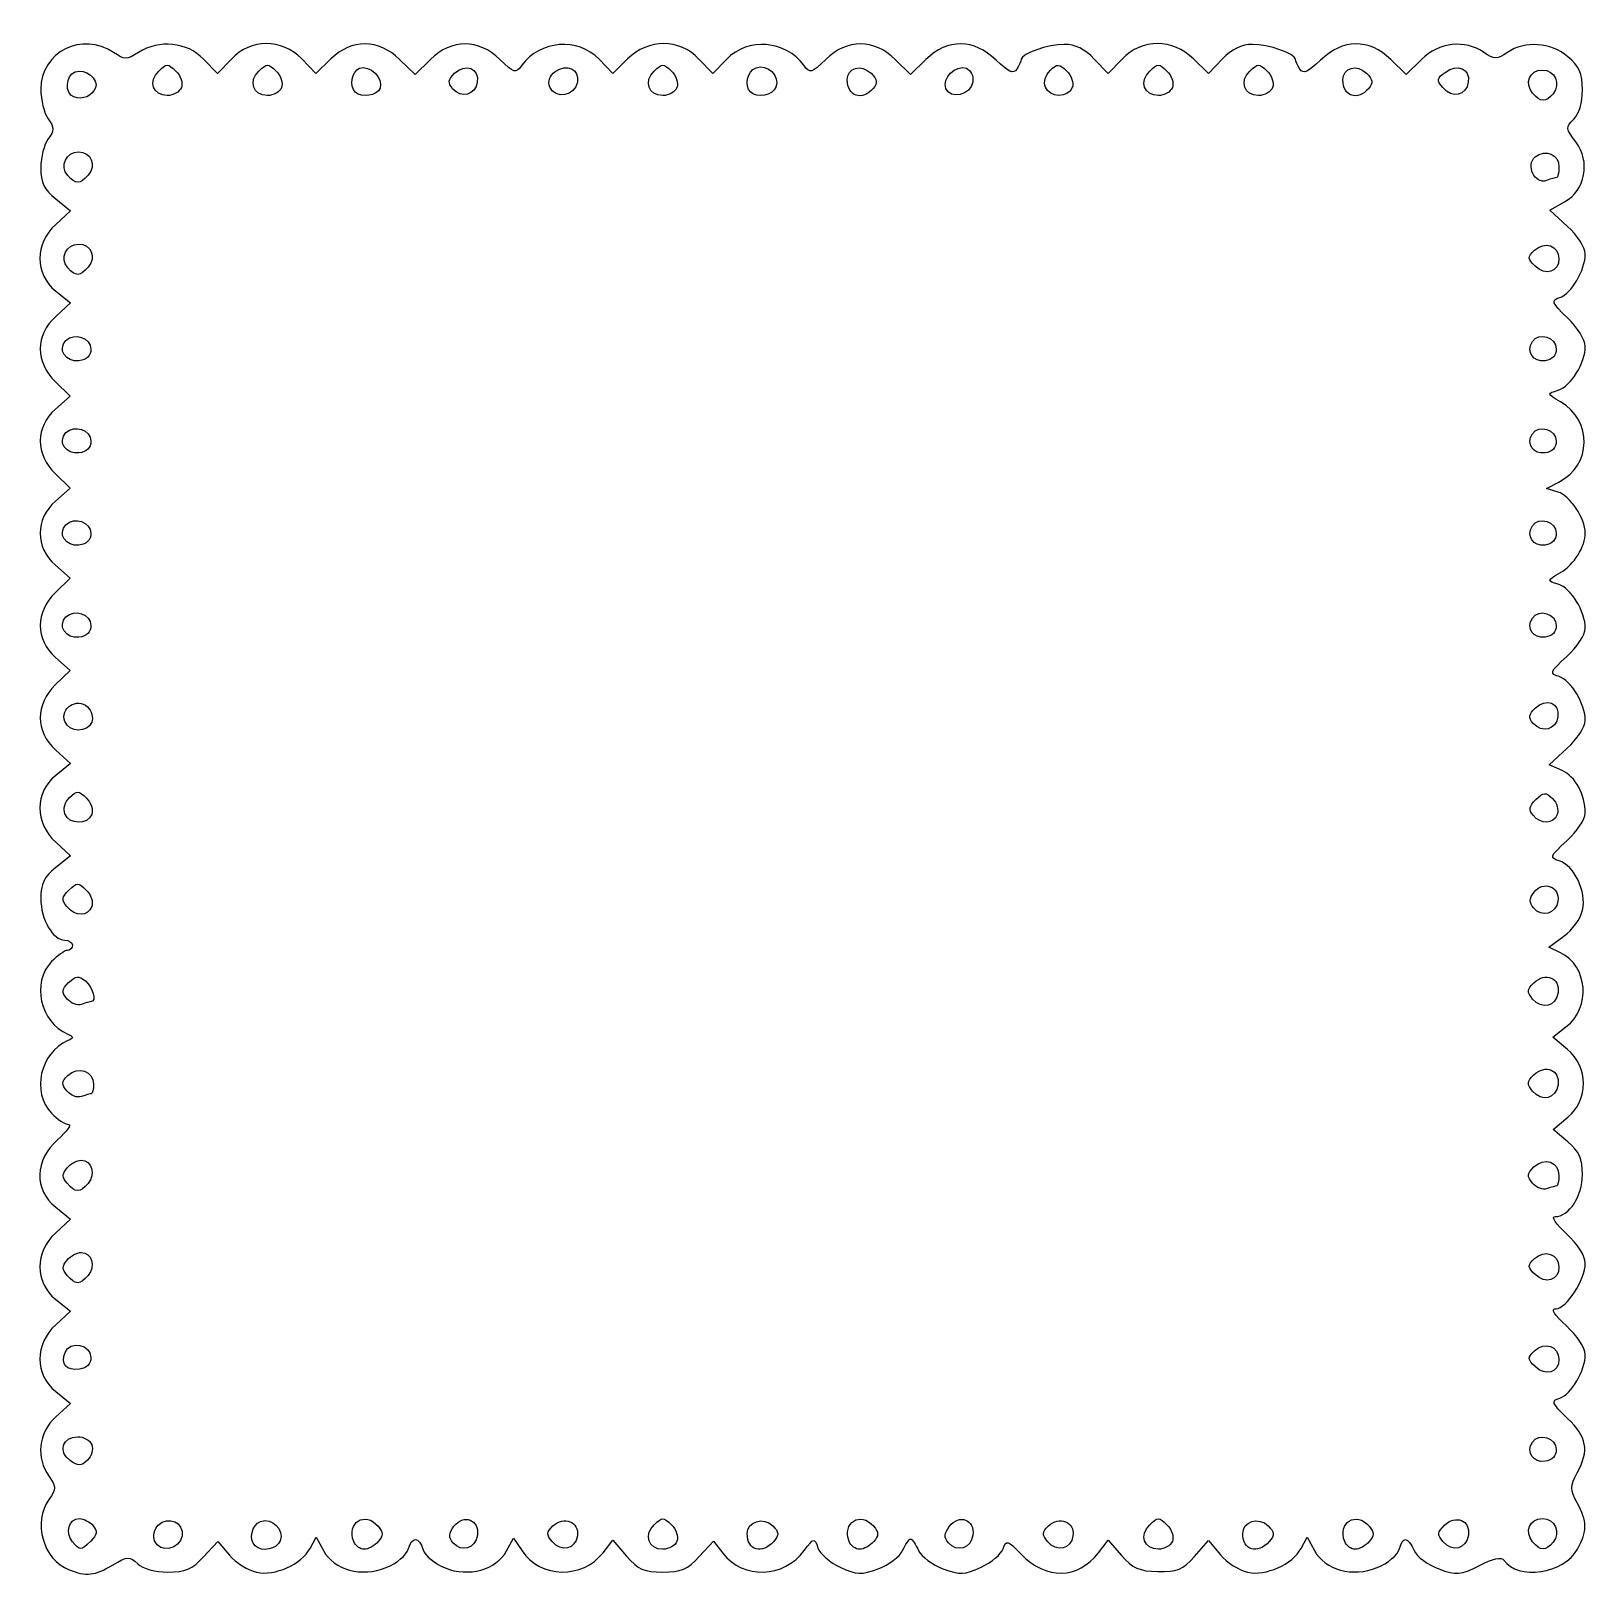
# Model space of a CAD drawing. Header units: centimetres. Extents: x -10.8 to 12.4, y -10.8 to 12.2.
import ezdxf

# ---------------------------------------------------------------- set-up
doc = ezdxf.new("R2010")
doc.units = ezdxf.units.CM
doc.header["$MEASUREMENT"] = 0
doc.layers.add('Layer 1', color=7, linetype='Continuous')

msp = doc.modelspace()

# ---------------------------------------------------------------- linework, layer by layer
at = {"layer": 'Layer 1'}
for points, knots in [([(-10.237, -10.62853), (-10.62321, -10.4772), (-10.78081, -9.92212), (-10.5345, -9.58067), (-10.5345, -9.58067), (-10.4242, -9.42778), (-10.4242, -9.39571), (-10.5345, -9.24281), (-10.5345, -9.24281), (-10.73229, -8.96862), (-10.68991, -8.59119), (-10.43526, -8.3591), (-10.43526, -8.3591), (-10.43526, -8.3591), (-10.21416, -8.15758), (-10.21416, -8.15758), (-10.21416, -8.15758), (-10.21416, -8.15758), (-10.43526, -7.98078), (-10.43526, -7.98078), (-10.43526, -7.98078), (-10.74801, -7.73069), (-10.74801, -7.27597), (-10.43526, -6.99092), (-10.43526, -6.99092), (-10.43526, -6.99092), (-10.21416, -6.7894), (-10.21416, -6.7894), (-10.21416, -6.7894), (-10.21416, -6.7894), (-10.43526, -6.6126), (-10.43526, -6.6126), (-10.43526, -6.6126), (-10.74801, -6.36251), (-10.74801, -5.90779), (-10.43526, -5.62275), (-10.43526, -5.62275), (-10.43526, -5.62275), (-10.21416, -5.42123), (-10.21416, -5.42123), (-10.21416, -5.42123), (-10.21416, -5.42123), (-10.43526, -5.24443), (-10.43526, -5.24443), (-10.43526, -5.24443), (-10.76208, -4.98309), (-10.74847, -4.54423), (-10.40407, -4.2388), (-10.40407, -4.2388), (-10.26531, -4.11574), (-10.19348, -4.01506), (-10.24445, -4.01506), (-10.24445, -4.01506), (-10.29542, -4.01506), (-10.40896, -3.9402), (-10.49674, -3.84871), (-10.49674, -3.84871), (-10.79846, -3.53426), (-10.66816, -2.95268), (-10.25516, -2.7704), (-10.25516, -2.7704), (-10.16383, -2.73009), (-10.16383, -2.7157), (-10.25516, -2.67539), (-10.25516, -2.67539), (-10.66816, -2.49311), (-10.79846, -1.91153), (-10.49674, -1.59708), (-10.49674, -1.59708), (-10.40895, -1.50559), (-10.30327, -1.43073), (-10.26189, -1.43073), (-10.26189, -1.43073), (-10.22051, -1.43073), (-10.18666, -1.39653), (-10.18666, -1.35472), (-10.18666, -1.35472), (-10.18666, -1.31291), (-10.2375, -1.27871), (-10.29965, -1.27871), (-10.29965, -1.27871), (-10.47725, -1.27871), (-10.65636, -0.9678), (-10.65636, -0.6595), (-10.65636, -0.6595), (-10.65636, -0.44319), (-10.60525, -0.33729), (-10.43526, -0.20135), (-10.43526, -0.20135), (-10.43526, -0.20135), (-10.21416, -0.02455), (-10.21416, -0.02455), (-10.21416, -0.02455), (-10.21416, -0.02455), (-10.43526, 0.17697), (-10.43526, 0.17697), (-10.43526, 0.17697), (-10.74801, 0.46202), (-10.74801, 0.91674), (-10.43526, 1.16682), (-10.43526, 1.16682), (-10.43526, 1.16682), (-10.21416, 1.34362), (-10.21416, 1.34362), (-10.21416, 1.34362), (-10.21416, 1.34362), (-10.43526, 1.54514), (-10.43526, 1.54514), (-10.43526, 1.54514), (-10.73922, 1.82218), (-10.74098, 2.22327), (-10.43952, 2.51598), (-10.43952, 2.51598), (-10.43952, 2.51598), (-10.22268, 2.72652), (-10.22268, 2.72652), (-10.22268, 2.72652), (-10.22268, 2.72652), (-10.43952, 2.91943), (-10.43952, 2.91943), (-10.43952, 2.91943), (-10.73967, 3.18645), (-10.73967, 3.59272), (-10.43952, 3.88415), (-10.43952, 3.88415), (-10.43952, 3.88415), (-10.22268, 4.09469), (-10.22268, 4.09469), (-10.22268, 4.09469), (-10.22268, 4.09469), (-10.43952, 4.2876), (-10.43952, 4.2876), (-10.43952, 4.2876), (-10.74142, 4.55618), (-10.74142, 4.97192), (-10.43952, 5.2405), (-10.43952, 5.2405), (-10.43952, 5.2405), (-10.22268, 5.43341), (-10.22268, 5.43341), (-10.22268, 5.43341), (-10.22268, 5.43341), (-10.43952, 5.64395), (-10.43952, 5.64395), (-10.43952, 5.64395), (-10.73967, 5.93538), (-10.73967, 6.34165), (-10.43952, 6.60867), (-10.43952, 6.60867), (-10.43952, 6.60867), (-10.22268, 6.80158), (-10.22268, 6.80158), (-10.22268, 6.80158), (-10.22268, 6.80158), (-10.43952, 7.01212), (-10.43952, 7.01212), (-10.43952, 7.01212), (-10.74098, 7.30483), (-10.73922, 7.70592), (-10.43526, 7.98296), (-10.43526, 7.98296), (-10.43526, 7.98296), (-10.21416, 8.18448), (-10.21416, 8.18448), (-10.21416, 8.18448), (-10.21416, 8.18448), (-10.43526, 8.36128), (-10.43526, 8.36128), (-10.43526, 8.36128), (-10.74801, 8.61137), (-10.74801, 9.06609), (-10.43526, 9.35113), (-10.43526, 9.35113), (-10.43526, 9.35113), (-10.21416, 9.55265), (-10.21416, 9.55265), (-10.21416, 9.55265), (-10.21416, 9.55265), (-10.43526, 9.72945), (-10.43526, 9.72945), (-10.43526, 9.72945), (-10.60587, 9.86587), (-10.65636, 9.97105), (-10.65636, 10.18998), (-10.65636, 10.18998), (-10.65636, 10.34603), (-10.60704, 10.5392), (-10.54676, 10.61925), (-10.54676, 10.61925), (-10.45281, 10.744), (-10.45281, 10.78649), (-10.54676, 10.91672), (-10.54676, 10.91672), (-10.60704, 11.00029), (-10.65636, 11.19942), (-10.65636, 11.35924), (-10.65636, 11.35924), (-10.65636, 11.90923), (-10.03973, 12.21877), (-9.57445, 11.90234), (-9.57445, 11.90234), (-9.41249, 11.79219), (-9.38065, 11.79219), (-9.20751, 11.90234), (-9.20751, 11.90234), (-8.89769, 12.09945), (-8.48273, 12.05805), (-8.24007, 11.80582), (-8.24007, 11.80582), (-8.24007, 11.80582), (-8.03117, 11.58868), (-8.03117, 11.58868), (-8.03117, 11.58868), (-8.03117, 11.58868), (-7.82627, 11.80582), (-7.82627, 11.80582), (-7.82627, 11.80582), (-7.53828, 12.11102), (-7.0767, 12.1118), (-6.78099, 11.80758), (-6.78099, 11.80758), (-6.78099, 11.80758), (-6.57163, 11.59221), (-6.57163, 11.59221), (-6.57163, 11.59221), (-6.57163, 11.59221), (-6.34982, 11.80758), (-6.34982, 11.80758), (-6.34982, 11.80758), (-6.04123, 12.10721), (-5.63996, 12.10453), (-5.32712, 11.80077), (-5.32712, 11.80077), (-5.32712, 11.80077), (-5.09829, 11.57859), (-5.09829, 11.57859), (-5.09829, 11.57859), (-5.09829, 11.57859), (-4.86946, 11.80077), (-4.86946, 11.80077), (-4.86946, 11.80077), (-4.5537, 12.10736), (-4.15556, 12.10741), (-3.83987, 11.80092), (-3.83987, 11.80092), (-3.62725, 11.59448), (-3.60429, 11.58828), (-3.51319, 11.71285), (-3.51319, 11.71285), (-3.24253, 12.08295), (-2.67986, 12.12909), (-2.36963, 11.80663), (-2.36963, 11.80663), (-2.36963, 11.80663), (-2.16149, 11.59028), (-2.16149, 11.59028), (-2.16149, 11.59028), (-2.16149, 11.59028), (-1.94189, 11.80663), (-1.94189, 11.80663), (-1.94189, 11.80663), (-1.63246, 12.11149), (-1.17104, 12.11114), (-0.88294, 11.80584), (-0.88294, 11.80584), (-0.88294, 11.80584), (-0.67804, 11.5887), (-0.67804, 11.5887), (-0.67804, 11.5887), (-0.67804, 11.5887), (-0.46914, 11.80584), (-0.46914, 11.80584), (-0.46914, 11.80584), (-0.15815, 12.12909), (0.4042, 12.0834), (0.67518, 11.71285), (0.67518, 11.71285), (0.76627, 11.58829), (0.78924, 11.59448), (1.00186, 11.80092), (1.00186, 11.80092), (1.31754, 12.10744), (1.71568, 12.10739), (2.03145, 11.80077), (2.03145, 11.80077), (2.03145, 11.80077), (2.26028, 11.57859), (2.26028, 11.57859), (2.26028, 11.57859), (2.26028, 11.57859), (2.48911, 11.80077), (2.48911, 11.80077), (2.48911, 11.80077), (2.80966, 12.11201), (3.20263, 12.10779), (3.53037, 11.78957), (3.53037, 11.78957), (3.71402, 11.61125), (3.7862, 11.57987), (3.83628, 11.65655), (3.83628, 11.65655), (3.87233, 11.71175), (3.90236, 11.77708), (3.90302, 11.80173), (3.90302, 11.80173), (3.90527, 11.88573), (4.30236, 12.02296), (4.54318, 12.02296), (4.54318, 12.02296), (4.70736, 12.02296), (4.84819, 11.95425), (4.98826, 11.80582), (4.98826, 11.80582), (4.98826, 11.80582), (5.19316, 11.58868), (5.19316, 11.58868), (5.19316, 11.58868), (5.19316, 11.58868), (5.40206, 11.80582), (5.40206, 11.80582), (5.40206, 11.80582), (5.69537, 12.11069), (6.15346, 12.11103), (6.46245, 11.80661), (6.46245, 11.80661), (6.46245, 11.80661), (6.68205, 11.59026), (6.68205, 11.59026), (6.68205, 11.59026), (6.68205, 11.59026), (6.89019, 11.80661), (6.89019, 11.80661), (6.89019, 11.80661), (7.03102, 11.95299), (7.1756, 12.02296), (7.33723, 12.02296), (7.33723, 12.02296), (7.57701, 12.02296), (7.97386, 11.88554), (7.97611, 11.80173), (7.97611, 11.80173), (7.97674, 11.77709), (8.0068, 11.71176), (8.04285, 11.65655), (8.04285, 11.65655), (8.09293, 11.57986), (8.16511, 11.61125), (8.34876, 11.78957), (8.34876, 11.78957), (8.6765, 12.10779), (9.06947, 12.11202), (9.39002, 11.80077), (9.39002, 11.80077), (9.39002, 11.80077), (9.61885, 11.57859), (9.61885, 11.57859), (9.61885, 11.57859), (9.61885, 11.57859), (9.84768, 11.80077), (9.84768, 11.80077), (9.84768, 11.80077), (10.10947, 12.05496), (10.49172, 12.09774), (10.77567, 11.90463), (10.77567, 11.90463), (10.93314, 11.79754), (10.96617, 11.79754), (11.12364, 11.90463), (11.12364, 11.90463), (11.38138, 12.07992), (11.76658, 12.05257), (12.0199, 11.841), (12.0199, 11.841), (12.19219, 11.69711), (12.23776, 11.59396), (12.23776, 11.34792), (12.23776, 11.34792), (12.23776, 11.15989), (12.18655, 10.98708), (12.10833, 10.91113), (12.10833, 10.91113), (11.98794, 10.79424), (11.99013, 10.77071), (12.13961, 10.57439), (12.13961, 10.57439), (12.36134, 10.28319), (12.28135, 9.85572), (11.97297, 9.68387), (11.97297, 9.68387), (11.97297, 9.68387), (11.75324, 9.56142), (11.75324, 9.56142), (11.75324, 9.56142), (11.75324, 9.56142), (12.01685, 9.32002), (12.01685, 9.32002), (12.01685, 9.32002), (12.16184, 9.18725), (12.28046, 9.004), (12.28046, 8.9128), (12.28046, 8.9128), (12.28046, 8.67314), (12.0714, 8.31666), (11.89985, 8.2638), (11.89985, 8.2638), (11.76734, 8.22296), (11.77917, 8.19233), (12.01642, 7.96198), (12.01642, 7.96198), (12.16164, 7.82097), (12.28046, 7.63208), (12.28046, 7.54221), (12.28046, 7.54221), (12.28046, 7.29277), (12.06737, 6.94725), (11.87743, 6.88872), (11.87743, 6.88872), (11.70924, 6.83689), (11.70957, 6.83516), (11.90976, 6.71721), (11.90976, 6.71721), (12.39101, 6.43369), (12.37822, 5.77832), (11.88646, 5.52278), (11.88646, 5.52278), (11.88646, 5.52278), (11.7054, 5.4287), (11.7054, 5.4287), (11.7054, 5.4287), (11.7054, 5.4287), (11.87636, 5.37601), (11.87636, 5.37601), (11.87636, 5.37601), (12.05046, 5.32236), (12.28045, 4.97822), (12.28045, 4.77138), (12.28045, 4.77138), (12.28045, 4.56415), (12.11517, 4.30004), (11.90975, 4.17902), (11.90975, 4.17902), (11.70956, 4.06108), (11.70923, 4.05934), (11.87742, 4.00751), (11.87742, 4.00751), (12.06812, 3.94874), (12.28045, 3.60318), (12.28045, 3.35159), (12.28045, 3.35159), (12.28045, 3.26039), (12.15716, 3.07287), (12.00647, 2.93488), (12.00647, 2.93488), (11.75293, 2.70271), (11.74424, 2.68037), (11.8899, 2.63548), (11.8899, 2.63548), (12.06992, 2.58), (12.28044, 2.2285), (12.28044, 1.98341), (12.28044, 1.98341), (12.28044, 1.89221), (12.1595, 1.70684), (12.01167, 1.57147), (12.01167, 1.57147), (12.01167, 1.57147), (11.74291, 1.32535), (11.74291, 1.32535), (11.74291, 1.32535), (11.74291, 1.32535), (11.93496, 1.24038), (11.93496, 1.24038), (11.93496, 1.24038), (12.13291, 1.15281), (12.28044, 0.88213), (12.28044, 0.6065), (12.28044, 0.6065), (12.28044, 0.5201), (12.15715, 0.3365), (12.00646, 0.19851), (12.00646, 0.19851), (11.75292, -0.03366), (11.74423, -0.056), (11.88989, -0.10089), (11.88989, -0.10089), (12.11593, -0.17055), (12.30126, -0.55759), (12.23944, -0.83087), (12.23944, -0.83087), (12.21144, -0.95467), (12.08677, -1.12901), (11.9624, -1.21829), (11.9624, -1.21829), (11.9624, -1.21829), (11.73628, -1.38062), (11.73628, -1.38062), (11.73628, -1.38062), (11.73628, -1.38062), (11.9105, -1.46494), (11.9105, -1.46494), (11.9105, -1.46494), (12.32115, -1.66368), (12.36745, -2.28163), (11.99311, -2.56754), (11.99311, -2.56754), (11.99311, -2.56754), (11.79609, -2.71801), (11.79609, -2.71801), (11.79609, -2.71801), (11.79609, -2.71801), (12.01691, -2.90244), (12.01691, -2.90244), (12.01691, -2.90244), (12.3304, -3.16426), (12.33182, -3.64863), (12.01987, -3.90917), (12.01987, -3.90917), (12.01987, -3.90917), (11.802, -4.09113), (11.802, -4.09113), (11.802, -4.09113), (11.802, -4.09113), (12.01986, -4.27309), (12.01986, -4.27309), (12.01986, -4.27309), (12.19105, -4.41607), (12.23772, -4.5206), (12.23772, -4.76108), (12.23772, -4.76108), (12.23772, -5.07986), (12.03994, -5.3833), (11.83216, -5.3833), (11.83216, -5.3833), (11.76992, -5.3833), (11.84391, -5.49558), (12.00086, -5.63931), (12.00086, -5.63931), (12.16976, -5.79398), (12.28031, -5.96698), (12.28013, -6.07637), (12.28013, -6.07637), (12.27973, -6.31821), (12.00077, -6.75148), (11.84544, -6.75148), (11.84544, -6.75148), (11.76286, -6.75148), (11.8149, -6.8372), (12.00085, -7.00749), (12.00085, -7.00749), (12.15541, -7.14903), (12.28041, -7.33764), (12.28041, -7.42932), (12.28041, -7.42932), (12.28041, -7.66898), (12.07135, -8.02546), (11.8998, -8.07832), (11.8998, -8.07832), (11.76729, -8.11916), (11.77912, -8.14979), (12.01637, -8.38015), (12.01637, -8.38015), (12.30732, -8.66266), (12.34085, -8.84984), (12.16098, -9.18757), (12.16098, -9.18757), (12.05392, -9.38859), (12.05392, -9.43506), (12.16098, -9.63608), (12.16098, -9.63608), (12.31025, -9.91636), (12.31089, -10.04624), (12.16435, -10.32138), (12.16435, -10.32138), (11.96952, -10.68719), (11.2677, -10.79122), (11.07173, -10.48333), (11.07173, -10.48333), (11.04025, -10.43387), (10.90745, -10.46334), (10.70884, -10.56385), (10.70884, -10.56385), (10.42264, -10.70869), (10.37052, -10.71319), (10.10506, -10.61598), (10.10506, -10.61598), (9.94526, -10.55746), (9.77974, -10.4336), (9.73724, -10.34074), (9.73724, -10.34074), (9.64132, -10.13117), (9.57112, -10.12613), (9.51757, -10.32495), (9.51757, -10.32495), (9.4949, -10.40912), (9.34686, -10.53052), (9.1886, -10.59472), (9.1886, -10.59472), (8.82329, -10.74292), (8.41451, -10.63205), (8.25819, -10.34237), (8.25819, -10.34237), (8.25819, -10.34237), (8.15174, -10.14509), (8.15174, -10.14509), (8.15174, -10.14509), (8.15174, -10.14509), (8.06099, -10.30973), (8.06099, -10.30973), (8.06099, -10.30973), (7.92918, -10.54887), (7.53879, -10.72322), (7.26561, -10.66496), (7.26561, -10.66496), (7.14013, -10.6382), (6.95775, -10.52107), (6.86034, -10.40468), (6.86034, -10.40468), (6.86034, -10.40468), (6.68322, -10.19305), (6.68322, -10.19305), (6.68322, -10.19305), (6.68322, -10.19305), (6.47742, -10.42847), (6.47742, -10.42847), (6.47742, -10.42847), (6.30243, -10.62865), (6.2208, -10.6626), (5.9321, -10.65524), (5.9321, -10.65524), (5.65615, -10.64825), (5.55544, -10.6036), (5.39421, -10.41698), (5.39421, -10.41698), (5.39421, -10.41698), (5.19584, -10.18737), (5.19584, -10.18737), (5.19584, -10.18737), (5.19584, -10.18737), (5.05167, -10.37419), (5.05167, -10.37419), (5.05167, -10.37419), (4.7445, -10.77225), (4.27007, -10.78026), (3.89815, -10.39368), (3.89815, -10.39368), (3.69813, -10.18577), (3.67737, -10.17958), (3.6332, -10.31468), (3.6332, -10.31468), (3.60685, -10.39531), (3.45962, -10.51917), (3.30604, -10.58993), (3.30604, -10.58993), (3.06029, -10.70316), (2.99257, -10.70606), (2.74137, -10.61408), (2.74137, -10.61408), (2.58438, -10.5566), (2.42116, -10.4336), (2.37866, -10.34073), (2.37866, -10.34073), (2.33616, -10.24788), (2.28286, -10.1719), (2.26023, -10.1719), (2.26023, -10.1719), (2.23759, -10.1719), (2.1843, -10.24788), (2.1418, -10.34073), (2.1418, -10.34073), (2.0993, -10.43359), (1.93608, -10.5566), (1.77909, -10.61408), (1.77909, -10.61408), (1.52789, -10.70606), (1.46017, -10.70316), (1.21442, -10.58993), (1.21442, -10.58993), (1.06084, -10.51917), (0.91182, -10.38979), (0.88326, -10.30242), (0.88326, -10.30242), (0.83278, -10.14799), (0.82718, -10.14911), (0.6819, -10.34275), (0.6819, -10.34275), (0.37488, -10.75199), (-0.22378, -10.77116), (-0.52653, -10.38144), (-0.52653, -10.38144), (-0.52653, -10.38144), (-0.66603, -10.20188), (-0.66603, -10.20188), (-0.66603, -10.20188), (-0.66603, -10.20188), (-0.87797, -10.43219), (-0.87797, -10.43219), (-0.87797, -10.43219), (-1.05069, -10.61989), (-1.1512, -10.66251), (-1.42112, -10.66251), (-1.42112, -10.66251), (-1.69613, -10.66251), (-1.78715, -10.62219), (-1.95754, -10.42493), (-1.95754, -10.42493), (-1.95754, -10.42493), (-2.16275, -10.18735), (-2.16275, -10.18735), (-2.16275, -10.18735), (-2.16275, -10.18735), (-2.30692, -10.37417), (-2.30692, -10.37417), (-2.30692, -10.37417), (-2.61064, -10.76775), (-3.23599, -10.75426), (-3.50999, -10.34823), (-3.50999, -10.34823), (-3.50999, -10.34823), (-3.6383, -10.15809), (-3.6383, -10.15809), (-3.6383, -10.15809), (-3.6383, -10.15809), (-3.74124, -10.34885), (-3.74124, -10.34885), (-3.74124, -10.34885), (-3.89119, -10.62673), (-4.3066, -10.74137), (-4.65354, -10.60062), (-4.65354, -10.60062), (-4.80378, -10.53967), (-4.95008, -10.41827), (-4.97866, -10.33084), (-4.97866, -10.33084), (-5.04448, -10.12949), (-5.14622, -10.12676), (-5.19959, -10.32491), (-5.19959, -10.32491), (-5.22226, -10.40908), (-5.3703, -10.53048), (-5.52856, -10.59469), (-5.52856, -10.59469), (-5.89387, -10.74289), (-6.30265, -10.63202), (-6.45897, -10.34233), (-6.45897, -10.34233), (-6.45897, -10.34233), (-6.56543, -10.14505), (-6.56543, -10.14505), (-6.56543, -10.14505), (-6.56543, -10.14505), (-6.65618, -10.30969), (-6.65618, -10.30969), (-6.65618, -10.30969), (-6.78799, -10.54882), (-7.17838, -10.72318), (-7.45156, -10.66492), (-7.45156, -10.66492), (-7.57704, -10.63816), (-7.75832, -10.5241), (-7.85438, -10.41147), (-7.85438, -10.41147), (-7.85438, -10.41147), (-8.02905, -10.20668), (-8.02905, -10.20668), (-8.02905, -10.20668), (-8.02905, -10.20668), (-8.23876, -10.43457), (-8.23876, -10.43457), (-8.23876, -10.43457), (-8.40701, -10.6174), (-8.51176, -10.66246), (-8.7686, -10.66246), (-8.7686, -10.66246), (-8.96069, -10.66246), (-9.13998, -10.61269), (-9.21688, -10.53802), (-9.21688, -10.53802), (-9.33557, -10.42278), (-9.36312, -10.42429), (-9.58974, -10.55847), (-9.58974, -10.55847), (-9.85568, -10.71592), (-9.97977, -10.72936), (-10.23705, -10.62855), (-10.23705, -10.62855), (-10.23705, -10.62855), (-10.237, -10.62853), (-10.237, -10.62853)], [0, 0, 0, 0, 0.00505051, 0.00505051, 0.00505051, 0.00505051, 0.01010101, 0.01010101, 0.01010101, 0.01010101, 0.01515152, 0.01515152, 0.01515152, 0.01515152, 0.02020202, 0.02020202, 0.02020202, 0.02020202, 0.02525253, 0.02525253, 0.02525253, 0.02525253, 0.03030303, 0.03030303, 0.03030303, 0.03030303, 0.03535354, 0.03535354, 0.03535354, 0.03535354, 0.04040404, 0.04040404, 0.04040404, 0.04040404, 0.04545455, 0.04545455, 0.04545455, 0.04545455, 0.05050505, 0.05050505, 0.05050505, 0.05050505, 0.05555556, 0.05555556, 0.05555556, 0.05555556, 0.06060606, 0.06060606, 0.06060606, 0.06060606, 0.06565657, 0.06565657, 0.06565657, 0.06565657, 0.07070707, 0.07070707, 0.07070707, 0.07070707, 0.07575758, 0.07575758, 0.07575758, 0.07575758, 0.08080808, 0.08080808, 0.08080808, 0.08080808, 0.08585859, 0.08585859, 0.08585859, 0.08585859, 0.09090909, 0.09090909, 0.09090909, 0.09090909, 0.0959596, 0.0959596, 0.0959596, 0.0959596, 0.1010101, 0.1010101, 0.1010101, 0.1010101, 0.10606061, 0.10606061, 0.10606061, 0.10606061, 0.11111111, 0.11111111, 0.11111111, 0.11111111, 0.11616162, 0.11616162, 0.11616162, 0.11616162, 0.12121212, 0.12121212, 0.12121212, 0.12121212, 0.12626263, 0.12626263, 0.12626263, 0.12626263, 0.13131313, 0.13131313, 0.13131313, 0.13131313, 0.13636364, 0.13636364, 0.13636364, 0.13636364, 0.14141414, 0.14141414, 0.14141414, 0.14141414, 0.14646465, 0.14646465, 0.14646465, 0.14646465, 0.15151515, 0.15151515, 0.15151515, 0.15151515, 0.15656566, 0.15656566, 0.15656566, 0.15656566, 0.16161616, 0.16161616, 0.16161616, 0.16161616, 0.16666667, 0.16666667, 0.16666667, 0.16666667, 0.17171717, 0.17171717, 0.17171717, 0.17171717, 0.17676768, 0.17676768, 0.17676768, 0.17676768, 0.18181818, 0.18181818, 0.18181818, 0.18181818, 0.18686869, 0.18686869, 0.18686869, 0.18686869, 0.19191919, 0.19191919, 0.19191919, 0.19191919, 0.1969697, 0.1969697, 0.1969697, 0.1969697, 0.2020202, 0.2020202, 0.2020202, 0.2020202, 0.20707071, 0.20707071, 0.20707071, 0.20707071, 0.21212121, 0.21212121, 0.21212121, 0.21212121, 0.21717172, 0.21717172, 0.21717172, 0.21717172, 0.22222222, 0.22222222, 0.22222222, 0.22222222, 0.22727273, 0.22727273, 0.22727273, 0.22727273, 0.23232323, 0.23232323, 0.23232323, 0.23232323, 0.23737374, 0.23737374, 0.23737374, 0.23737374, 0.24242424, 0.24242424, 0.24242424, 0.24242424, 0.24747475, 0.24747475, 0.24747475, 0.24747475, 0.25252525, 0.25252525, 0.25252525, 0.25252525, 0.25757576, 0.25757576, 0.25757576, 0.25757576, 0.26262626, 0.26262626, 0.26262626, 0.26262626, 0.26767677, 0.26767677, 0.26767677, 0.26767677, 0.27272727, 0.27272727, 0.27272727, 0.27272727, 0.27777778, 0.27777778, 0.27777778, 0.27777778, 0.28282828, 0.28282828, 0.28282828, 0.28282828, 0.28787879, 0.28787879, 0.28787879, 0.28787879, 0.29292929, 0.29292929, 0.29292929, 0.29292929, 0.2979798, 0.2979798, 0.2979798, 0.2979798, 0.3030303, 0.3030303, 0.3030303, 0.3030303, 0.30808081, 0.30808081, 0.30808081, 0.30808081, 0.31313131, 0.31313131, 0.31313131, 0.31313131, 0.31818182, 0.31818182, 0.31818182, 0.31818182, 0.32323232, 0.32323232, 0.32323232, 0.32323232, 0.32828283, 0.32828283, 0.32828283, 0.32828283, 0.33333333, 0.33333333, 0.33333333, 0.33333333, 0.33838384, 0.33838384, 0.33838384, 0.33838384, 0.34343434, 0.34343434, 0.34343434, 0.34343434, 0.34848485, 0.34848485, 0.34848485, 0.34848485, 0.35353535, 0.35353535, 0.35353535, 0.35353535, 0.35858586, 0.35858586, 0.35858586, 0.35858586, 0.36363636, 0.36363636, 0.36363636, 0.36363636, 0.36868687, 0.36868687, 0.36868687, 0.36868687, 0.37373737, 0.37373737, 0.37373737, 0.37373737, 0.37878788, 0.37878788, 0.37878788, 0.37878788, 0.38383838, 0.38383838, 0.38383838, 0.38383838, 0.38888889, 0.38888889, 0.38888889, 0.38888889, 0.39393939, 0.39393939, 0.39393939, 0.39393939, 0.3989899, 0.3989899, 0.3989899, 0.3989899, 0.4040404, 0.4040404, 0.4040404, 0.4040404, 0.40909091, 0.40909091, 0.40909091, 0.40909091, 0.41414141, 0.41414141, 0.41414141, 0.41414141, 0.41919192, 0.41919192, 0.41919192, 0.41919192, 0.42424242, 0.42424242, 0.42424242, 0.42424242, 0.42929293, 0.42929293, 0.42929293, 0.42929293, 0.43434343, 0.43434343, 0.43434343, 0.43434343, 0.43939394, 0.43939394, 0.43939394, 0.43939394, 0.44444444, 0.44444444, 0.44444444, 0.44444444, 0.44949495, 0.44949495, 0.44949495, 0.44949495, 0.45454545, 0.45454545, 0.45454545, 0.45454545, 0.45959596, 0.45959596, 0.45959596, 0.45959596, 0.46464646, 0.46464646, 0.46464646, 0.46464646, 0.46969697, 0.46969697, 0.46969697, 0.46969697, 0.47474747, 0.47474747, 0.47474747, 0.47474747, 0.47979798, 0.47979798, 0.47979798, 0.47979798, 0.48484848, 0.48484848, 0.48484848, 0.48484848, 0.48989899, 0.48989899, 0.48989899, 0.48989899, 0.49494949, 0.49494949, 0.49494949, 0.49494949, 0.5, 0.5, 0.5, 0.5, 0.50505051, 0.50505051, 0.50505051, 0.50505051, 0.51010101, 0.51010101, 0.51010101, 0.51010101, 0.51515152, 0.51515152, 0.51515152, 0.51515152, 0.52020202, 0.52020202, 0.52020202, 0.52020202, 0.52525253, 0.52525253, 0.52525253, 0.52525253, 0.53030303, 0.53030303, 0.53030303, 0.53030303, 0.53535354, 0.53535354, 0.53535354, 0.53535354, 0.54040404, 0.54040404, 0.54040404, 0.54040404, 0.54545455, 0.54545455, 0.54545455, 0.54545455, 0.55050505, 0.55050505, 0.55050505, 0.55050505, 0.55555556, 0.55555556, 0.55555556, 0.55555556, 0.56060606, 0.56060606, 0.56060606, 0.56060606, 0.56565657, 0.56565657, 0.56565657, 0.56565657, 0.57070707, 0.57070707, 0.57070707, 0.57070707, 0.57575758, 0.57575758, 0.57575758, 0.57575758, 0.58080808, 0.58080808, 0.58080808, 0.58080808, 0.58585859, 0.58585859, 0.58585859, 0.58585859, 0.59090909, 0.59090909, 0.59090909, 0.59090909, 0.5959596, 0.5959596, 0.5959596, 0.5959596, 0.6010101, 0.6010101, 0.6010101, 0.6010101, 0.60606061, 0.60606061, 0.60606061, 0.60606061, 0.61111111, 0.61111111, 0.61111111, 0.61111111, 0.61616162, 0.61616162, 0.61616162, 0.61616162, 0.62121212, 0.62121212, 0.62121212, 0.62121212, 0.62626263, 0.62626263, 0.62626263, 0.62626263, 0.63131313, 0.63131313, 0.63131313, 0.63131313, 0.63636364, 0.63636364, 0.63636364, 0.63636364, 0.64141414, 0.64141414, 0.64141414, 0.64141414, 0.64646465, 0.64646465, 0.64646465, 0.64646465, 0.65151515, 0.65151515, 0.65151515, 0.65151515, 0.65656566, 0.65656566, 0.65656566, 0.65656566, 0.66161616, 0.66161616, 0.66161616, 0.66161616, 0.66666667, 0.66666667, 0.66666667, 0.66666667, 0.67171717, 0.67171717, 0.67171717, 0.67171717, 0.67676768, 0.67676768, 0.67676768, 0.67676768, 0.68181818, 0.68181818, 0.68181818, 0.68181818, 0.68686869, 0.68686869, 0.68686869, 0.68686869, 0.69191919, 0.69191919, 0.69191919, 0.69191919, 0.6969697, 0.6969697, 0.6969697, 0.6969697, 0.7020202, 0.7020202, 0.7020202, 0.7020202, 0.70707071, 0.70707071, 0.70707071, 0.70707071, 0.71212121, 0.71212121, 0.71212121, 0.71212121, 0.71717172, 0.71717172, 0.71717172, 0.71717172, 0.72222222, 0.72222222, 0.72222222, 0.72222222, 0.72727273, 0.72727273, 0.72727273, 0.72727273, 0.73232323, 0.73232323, 0.73232323, 0.73232323, 0.73737374, 0.73737374, 0.73737374, 0.73737374, 0.74242424, 0.74242424, 0.74242424, 0.74242424, 0.74747475, 0.74747475, 0.74747475, 0.74747475, 0.75252525, 0.75252525, 0.75252525, 0.75252525, 0.75757576, 0.75757576, 0.75757576, 0.75757576, 0.76262626, 0.76262626, 0.76262626, 0.76262626, 0.76767677, 0.76767677, 0.76767677, 0.76767677, 0.77272727, 0.77272727, 0.77272727, 0.77272727, 0.77777778, 0.77777778, 0.77777778, 0.77777778, 0.78282828, 0.78282828, 0.78282828, 0.78282828, 0.78787879, 0.78787879, 0.78787879, 0.78787879, 0.79292929, 0.79292929, 0.79292929, 0.79292929, 0.7979798, 0.7979798, 0.7979798, 0.7979798, 0.8030303, 0.8030303, 0.8030303, 0.8030303, 0.80808081, 0.80808081, 0.80808081, 0.80808081, 0.81313131, 0.81313131, 0.81313131, 0.81313131, 0.81818182, 0.81818182, 0.81818182, 0.81818182, 0.82323232, 0.82323232, 0.82323232, 0.82323232, 0.82828283, 0.82828283, 0.82828283, 0.82828283, 0.83333333, 0.83333333, 0.83333333, 0.83333333, 0.83838384, 0.83838384, 0.83838384, 0.83838384, 0.84343434, 0.84343434, 0.84343434, 0.84343434, 0.84848485, 0.84848485, 0.84848485, 0.84848485, 0.85353535, 0.85353535, 0.85353535, 0.85353535, 0.85858586, 0.85858586, 0.85858586, 0.85858586, 0.86363636, 0.86363636, 0.86363636, 0.86363636, 0.86868687, 0.86868687, 0.86868687, 0.86868687, 0.87373737, 0.87373737, 0.87373737, 0.87373737, 0.87878788, 0.87878788, 0.87878788, 0.87878788, 0.88383838, 0.88383838, 0.88383838, 0.88383838, 0.88888889, 0.88888889, 0.88888889, 0.88888889, 0.89393939, 0.89393939, 0.89393939, 0.89393939, 0.8989899, 0.8989899, 0.8989899, 0.8989899, 0.9040404, 0.9040404, 0.9040404, 0.9040404, 0.90909091, 0.90909091, 0.90909091, 0.90909091, 0.91414141, 0.91414141, 0.91414141, 0.91414141, 0.91919192, 0.91919192, 0.91919192, 0.91919192, 0.92424242, 0.92424242, 0.92424242, 0.92424242, 0.92929293, 0.92929293, 0.92929293, 0.92929293, 0.93434343, 0.93434343, 0.93434343, 0.93434343, 0.93939394, 0.93939394, 0.93939394, 0.93939394, 0.94444444, 0.94444444, 0.94444444, 0.94444444, 0.94949495, 0.94949495, 0.94949495, 0.94949495, 0.95454545, 0.95454545, 0.95454545, 0.95454545, 0.95959596, 0.95959596, 0.95959596, 0.95959596, 0.96464646, 0.96464646, 0.96464646, 0.96464646, 0.96969697, 0.96969697, 0.96969697, 0.96969697, 0.97474747, 0.97474747, 0.97474747, 0.97474747, 0.97979798, 0.97979798, 0.97979798, 0.97979798, 0.98484848, 0.98484848, 0.98484848, 0.98484848, 0.98989899, 0.98989899, 0.98989899, 0.98989899, 1, 1, 1, 1]), ([(-9.8451, 11.37722), (-9.79204, 11.51149), (-9.99511, 11.67223), (-10.14653, 11.61582), (-10.14653, 11.61582), (-10.28935, 11.56261), (-10.30442, 11.28892), (-10.1671, 11.24241), (-10.1671, 11.24241), (-10.03213, 11.1967), (-9.89351, 11.25473), (-9.8451, 11.37722)], [0, 0, 0, 0, 0.25, 0.25, 0.25, 0.25, 0.5, 0.5, 0.5, 0.5, 1, 1, 1, 1]), ([(-8.56871, 11.38279), (-8.54265, 11.44874), (-8.57898, 11.55868), (-8.64945, 11.62711), (-8.64945, 11.62711), (-8.7681, 11.74231), (-8.78706, 11.74231), (-8.90571, 11.62711), (-8.90571, 11.62711), (-9.06576, 11.47171), (-8.9923, 11.26288), (-8.77758, 11.26288), (-8.77758, 11.26288), (-8.68877, 11.26288), (-8.59478, 11.31684), (-8.56871, 11.38279)], [0, 0, 0, 0, 0.2, 0.2, 0.2, 0.2, 0.4, 0.4, 0.4, 0.4, 0.6, 0.6, 0.6, 0.6, 1, 1, 1, 1]), ([(-7.08134, 11.38279), (-7.05528, 11.44874), (-7.09161, 11.55868), (-7.16208, 11.62711), (-7.16208, 11.62711), (-7.28073, 11.74231), (-7.29969, 11.74231), (-7.41834, 11.62711), (-7.41834, 11.62711), (-7.57839, 11.47171), (-7.50493, 11.26288), (-7.29021, 11.26288), (-7.29021, 11.26288), (-7.2014, 11.26288), (-7.10741, 11.31684), (-7.08134, 11.38279)], [0, 0, 0, 0, 0.2, 0.2, 0.2, 0.2, 0.4, 0.4, 0.4, 0.4, 0.6, 0.6, 0.6, 0.6, 1, 1, 1, 1]), ([(-5.61884, 11.3747), (-5.56162, 11.51948), (-5.77343, 11.72513), (-5.92253, 11.66958), (-5.92253, 11.66958), (-6.04028, 11.62571), (-6.07937, 11.4047), (-5.9855, 11.31356), (-5.9855, 11.31356), (-5.89163, 11.22242), (-5.66402, 11.26037), (-5.61884, 11.3747)], [0, 0, 0, 0, 0.25, 0.25, 0.25, 0.25, 0.5, 0.5, 0.5, 0.5, 1, 1, 1, 1]), ([(-4.17434, 11.46301), (-4.14395, 11.6688), (-4.35145, 11.74916), (-4.51162, 11.59364), (-4.51162, 11.59364), (-4.6079, 11.50016), (-4.61409, 11.4515), (-4.54066, 11.36558), (-4.54066, 11.36558), (-4.41128, 11.21422), (-4.2029, 11.26964), (-4.17435, 11.46301), (-4.17435, 11.46301), (-4.17435, 11.46301), (-4.17434, 11.46301), (-4.17434, 11.46301)], [0, 0, 0, 0, 0.2, 0.2, 0.2, 0.2, 0.4, 0.4, 0.4, 0.4, 0.6, 0.6, 0.6, 0.6, 1, 1, 1, 1]), ([(-2.68697, 11.46224), (-2.65827, 11.65754), (-2.84266, 11.74295), (-3.02046, 11.61671), (-3.02046, 11.61671), (-3.10214, 11.55872), (-3.1301, 11.47519), (-3.09639, 11.38988), (-3.09639, 11.38988), (-3.02197, 11.20158), (-2.71736, 11.25542), (-2.68697, 11.46224)], [0, 0, 0, 0, 0.25, 0.25, 0.25, 0.25, 0.5, 0.5, 0.5, 0.5, 1, 1, 1, 1]), ([(-1.21015, 11.38279), (-1.18409, 11.44874), (-1.22042, 11.55868), (-1.29089, 11.62711), (-1.29089, 11.62711), (-1.40954, 11.74231), (-1.4285, 11.74231), (-1.54715, 11.62711), (-1.54715, 11.62711), (-1.7072, 11.47171), (-1.63374, 11.26288), (-1.41902, 11.26288), (-1.41902, 11.26288), (-1.33021, 11.26288), (-1.23622, 11.31684), (-1.21015, 11.38279)], [0, 0, 0, 0, 0.2, 0.2, 0.2, 0.2, 0.4, 0.4, 0.4, 0.4, 0.6, 0.6, 0.6, 0.6, 1, 1, 1, 1]), ([(0.25856, 11.3904), (0.32367, 11.55514), (0.13449, 11.73882), (-0.03517, 11.6756), (-0.03517, 11.6756), (-0.16604, 11.62684), (-0.21347, 11.40985), (-0.1143, 11.31356), (-0.1143, 11.31356), (-0.01513, 11.21727), (0.20835, 11.26332), (0.25857, 11.3904), (0.25857, 11.3904), (0.25857, 11.3904), (0.25856, 11.3904), (0.25856, 11.3904)], [0, 0, 0, 0, 0.2, 0.2, 0.2, 0.2, 0.4, 0.4, 0.4, 0.4, 0.6, 0.6, 0.6, 0.6, 1, 1, 1, 1]), ([(1.70541, 11.36885), (1.77524, 11.45055), (1.76796, 11.50202), (1.67359, 11.59365), (1.67359, 11.59365), (1.52693, 11.73605), (1.32088, 11.67868), (1.32088, 11.49545), (1.32088, 11.49545), (1.32088, 11.25151), (1.5427, 11.17848), (1.70541, 11.36885)], [0, 0, 0, 0, 0.25, 0.25, 0.25, 0.25, 0.5, 0.5, 0.5, 0.5, 1, 1, 1, 1]), ([(3.18423, 11.46224), (3.19764, 11.55352), (3.15613, 11.64289), (3.08864, 11.66804), (3.08864, 11.66804), (2.93422, 11.72557), (2.72314, 11.52062), (2.7824, 11.37069), (2.7824, 11.37069), (2.85007, 11.19946), (3.15586, 11.26913), (3.18423, 11.46225), (3.18423, 11.46225), (3.18423, 11.46225), (3.18423, 11.46224), (3.18423, 11.46224)], [0, 0, 0, 0, 0.2, 0.2, 0.2, 0.2, 0.4, 0.4, 0.4, 0.4, 0.6, 0.6, 0.6, 0.6, 1, 1, 1, 1]), ([(4.66105, 11.38279), (4.68711, 11.44874), (4.65078, 11.55868), (4.58031, 11.62711), (4.58031, 11.62711), (4.46506, 11.73902), (4.44009, 11.73978), (4.33188, 11.63471), (4.33188, 11.63471), (4.26382, 11.56863), (4.23346, 11.46253), (4.26197, 11.39039), (4.26197, 11.39039), (4.32571, 11.22912), (4.59826, 11.22393), (4.66105, 11.38279)], [0, 0, 0, 0, 0.2, 0.2, 0.2, 0.2, 0.4, 0.4, 0.4, 0.4, 0.6, 0.6, 0.6, 0.6, 1, 1, 1, 1]), ([(6.14842, 11.38279), (6.17448, 11.44874), (6.13815, 11.55868), (6.06768, 11.62711), (6.06768, 11.62711), (5.94903, 11.74231), (5.93007, 11.74231), (5.81142, 11.62711), (5.81142, 11.62711), (5.65137, 11.47171), (5.72483, 11.26288), (5.93955, 11.26288), (5.93955, 11.26288), (6.02836, 11.26288), (6.12235, 11.31684), (6.14842, 11.38279)], [0, 0, 0, 0, 0.2, 0.2, 0.2, 0.2, 0.4, 0.4, 0.4, 0.4, 0.6, 0.6, 0.6, 0.6, 1, 1, 1, 1]), ([(7.63579, 11.38279), (7.66185, 11.44874), (7.62552, 11.55868), (7.55505, 11.62711), (7.55505, 11.62711), (7.4364, 11.74231), (7.41744, 11.74231), (7.29879, 11.62711), (7.29879, 11.62711), (7.13874, 11.47171), (7.2122, 11.26288), (7.42692, 11.26288), (7.42692, 11.26288), (7.51573, 11.26288), (7.60972, 11.31684), (7.63579, 11.38279)], [0, 0, 0, 0, 0.2, 0.2, 0.2, 0.2, 0.4, 0.4, 0.4, 0.4, 0.6, 0.6, 0.6, 0.6, 1, 1, 1, 1]), ([(9.06397, 11.36885), (9.1338, 11.45055), (9.12652, 11.50202), (9.03215, 11.59365), (9.03215, 11.59365), (8.88549, 11.73605), (8.67944, 11.67868), (8.67944, 11.49545), (8.67944, 11.49545), (8.67944, 11.25151), (8.90126, 11.17848), (9.06397, 11.36885)], [0, 0, 0, 0, 0.25, 0.25, 0.25, 0.25, 0.5, 0.5, 0.5, 0.5, 1, 1, 1, 1]), ([(10.5428, 11.46301), (10.57235, 11.66313), (10.38517, 11.74156), (10.19695, 11.60793), (10.19695, 11.60793), (10.07523, 11.52151), (10.07039, 11.48971), (10.16257, 11.38186), (10.16257, 11.38186), (10.3039, 11.21652), (10.51299, 11.26114), (10.5428, 11.46301)], [0, 0, 0, 0, 0.25, 0.25, 0.25, 0.25, 0.5, 0.5, 0.5, 0.5, 1, 1, 1, 1]), ([(11.80252, 11.29126), (11.92358, 11.43289), (11.82851, 11.64294), (11.64336, 11.64294), (11.64336, 11.64294), (11.45342, 11.64294), (11.37134, 11.44865), (11.49845, 11.29993), (11.49845, 11.29993), (11.61841, 11.15959), (11.68827, 11.1576), (11.80252, 11.29126)], [0, 0, 0, 0, 0.25, 0.25, 0.25, 0.25, 0.5, 0.5, 0.5, 0.5, 1, 1, 1, 1]), ([(11.85629, 10.04673), (11.8743, 10.04673), (11.88903, 10.11621), (11.88903, 10.20114), (11.88903, 10.20114), (11.88903, 10.39165), (11.69193, 10.47581), (11.53741, 10.3513), (11.53741, 10.3513), (11.38813, 10.23101), (11.52998, 9.93735), (11.70573, 10.00284), (11.70573, 10.00284), (11.77053, 10.02699), (11.83829, 10.04674), (11.85629, 10.04674), (11.85629, 10.04674), (11.85629, 10.04674), (11.85629, 10.04673), (11.85629, 10.04673)], [0, 0, 0, 0, 0.16666667, 0.16666667, 0.16666667, 0.16666667, 0.33333333, 0.33333333, 0.33333333, 0.33333333, 0.5, 0.5, 0.5, 0.5, 0.66666667, 0.66666667, 0.66666667, 0.66666667, 1, 1, 1, 1]), ([(-9.95265, 10.08377), (-9.82553, 10.23249), (-9.90761, 10.42678), (-10.09756, 10.42678), (-10.09756, 10.42678), (-10.28272, 10.42678), (-10.37778, 10.21673), (-10.25672, 10.0751), (-10.25672, 10.0751), (-10.14247, 9.94143), (-10.07261, 9.94342), (-9.95265, 10.08377)], [0, 0, 0, 0, 0.25, 0.25, 0.25, 0.25, 0.5, 0.5, 0.5, 0.5, 1, 1, 1, 1]), ([(-9.95265, 8.71559), (-9.82553, 8.86431), (-9.90761, 9.0586), (-10.09756, 9.0586), (-10.09756, 9.0586), (-10.28272, 9.0586), (-10.37778, 8.84855), (-10.25672, 8.70692), (-10.25672, 8.70692), (-10.14247, 8.57325), (-10.07261, 8.57524), (-9.95265, 8.71559)], [0, 0, 0, 0, 0.25, 0.25, 0.25, 0.25, 0.5, 0.5, 0.5, 0.5, 1, 1, 1, 1]), ([(11.88903, 8.84109), (11.88903, 9.03444), (11.67227, 9.10874), (11.5251, 8.96584), (11.5251, 8.96584), (11.42136, 8.86511), (11.4223, 8.83855), (11.53344, 8.73065), (11.53344, 8.73065), (11.68762, 8.58094), (11.88904, 8.6435), (11.88904, 8.84109), (11.88904, 8.84109), (11.88904, 8.84109), (11.88903, 8.84109), (11.88903, 8.84109)], [0, 0, 0, 0, 0.2, 0.2, 0.2, 0.2, 0.4, 0.4, 0.4, 0.4, 0.6, 0.6, 0.6, 0.6, 1, 1, 1, 1]), ([(-9.91268, 7.49937), (-9.91268, 7.66706), (-10.15605, 7.75057), (-10.28366, 7.62666), (-10.28366, 7.62666), (-10.41523, 7.49891), (-10.28545, 7.29699), (-10.08916, 7.32405), (-10.08916, 7.32405), (-9.97368, 7.33997), (-9.91267, 7.40057), (-9.91267, 7.49936), (-9.91267, 7.49936), (-9.91267, 7.49936), (-9.91268, 7.49937), (-9.91268, 7.49937)], [0, 0, 0, 0, 0.2, 0.2, 0.2, 0.2, 0.4, 0.4, 0.4, 0.4, 0.6, 0.6, 0.6, 0.6, 1, 1, 1, 1]), ([(11.84989, 7.49937), (11.84989, 7.67328), (11.58708, 7.75498), (11.49467, 7.60979), (11.49467, 7.60979), (11.39785, 7.45768), (11.50247, 7.30026), (11.68372, 7.32537), (11.68372, 7.32537), (11.78936, 7.34001), (11.84989, 7.40338), (11.84989, 7.49937)], [0, 0, 0, 0, 0.25, 0.25, 0.25, 0.25, 0.5, 0.5, 0.5, 0.5, 1, 1, 1, 1]), ([(-9.91268, 6.13119), (-9.91268, 6.29888), (-10.15605, 6.38239), (-10.28366, 6.25848), (-10.28366, 6.25848), (-10.41523, 6.13073), (-10.28545, 5.92881), (-10.08916, 5.95587), (-10.08916, 5.95587), (-9.97368, 5.97179), (-9.91267, 6.03239), (-9.91267, 6.13118), (-9.91267, 6.13118), (-9.91267, 6.13118), (-9.91268, 6.13119), (-9.91268, 6.13119)], [0, 0, 0, 0, 0.2, 0.2, 0.2, 0.2, 0.4, 0.4, 0.4, 0.4, 0.6, 0.6, 0.6, 0.6, 1, 1, 1, 1]), ([(11.84989, 6.13119), (11.84989, 6.3051), (11.58708, 6.3868), (11.49467, 6.24161), (11.49467, 6.24161), (11.39785, 6.0895), (11.50247, 5.93208), (11.68372, 5.95719), (11.68372, 5.95719), (11.78936, 5.97183), (11.84989, 6.0352), (11.84989, 6.13119)], [0, 0, 0, 0, 0.25, 0.25, 0.25, 0.25, 0.5, 0.5, 0.5, 0.5, 1, 1, 1, 1]), ([(-9.91268, 4.76302), (-9.91268, 4.93071), (-10.15605, 5.01422), (-10.28366, 4.89031), (-10.28366, 4.89031), (-10.41523, 4.76256), (-10.28545, 4.56064), (-10.08916, 4.5877), (-10.08916, 4.5877), (-9.97368, 4.60362), (-9.91267, 4.66422), (-9.91267, 4.76301), (-9.91267, 4.76301), (-9.91267, 4.76301), (-9.91268, 4.76302), (-9.91268, 4.76302)], [0, 0, 0, 0, 0.2, 0.2, 0.2, 0.2, 0.4, 0.4, 0.4, 0.4, 0.6, 0.6, 0.6, 0.6, 1, 1, 1, 1]), ([(11.84989, 4.76302), (11.84989, 4.93693), (11.58708, 5.01863), (11.49467, 4.87344), (11.49467, 4.87344), (11.39785, 4.72133), (11.50247, 4.56391), (11.68372, 4.58902), (11.68372, 4.58902), (11.78936, 4.60366), (11.84989, 4.66703), (11.84989, 4.76302)], [0, 0, 0, 0, 0.25, 0.25, 0.25, 0.25, 0.5, 0.5, 0.5, 0.5, 1, 1, 1, 1]), ([(-9.91268, 3.39484), (-9.91268, 3.56253), (-10.15605, 3.64604), (-10.28366, 3.52213), (-10.28366, 3.52213), (-10.41523, 3.39438), (-10.28545, 3.19246), (-10.08916, 3.21952), (-10.08916, 3.21952), (-9.97368, 3.23544), (-9.91267, 3.29604), (-9.91267, 3.39483), (-9.91267, 3.39483), (-9.91267, 3.39483), (-9.91268, 3.39484), (-9.91268, 3.39484)], [0, 0, 0, 0, 0.2, 0.2, 0.2, 0.2, 0.4, 0.4, 0.4, 0.4, 0.6, 0.6, 0.6, 0.6, 1, 1, 1, 1]), ([(11.84989, 3.39484), (11.84989, 3.56876), (11.58708, 3.65045), (11.49467, 3.50527), (11.49467, 3.50527), (11.39785, 3.35316), (11.50247, 3.19574), (11.68372, 3.22085), (11.68372, 3.22085), (11.78936, 3.23549), (11.84989, 3.29886), (11.84989, 3.39485), (11.84989, 3.39485), (11.84989, 3.39485), (11.84989, 3.39484), (11.84989, 3.39484)], [0, 0, 0, 0, 0.2, 0.2, 0.2, 0.2, 0.4, 0.4, 0.4, 0.4, 0.6, 0.6, 0.6, 0.6, 1, 1, 1, 1]), ([(-9.89952, 1.9576), (-9.87346, 2.02355), (-9.90259, 2.1265), (-9.96425, 2.18637), (-9.96425, 2.18637), (-10.11536, 2.33309), (-10.37696, 2.16349), (-10.29998, 1.9687), (-10.29998, 1.9687), (-10.23514, 1.80463), (-9.96296, 1.79708), (-9.89952, 1.9576)], [0, 0, 0, 0, 0.25, 0.25, 0.25, 0.25, 0.5, 0.5, 0.5, 0.5, 1, 1, 1, 1]), ([(11.8736, 2.03782), (11.90399, 2.24361), (11.6965, 2.32397), (11.53632, 2.16845), (11.53632, 2.16845), (11.44004, 2.07497), (11.43385, 2.02631), (11.50729, 1.94039), (11.50729, 1.94039), (11.63667, 1.78903), (11.84505, 1.84445), (11.8736, 2.03782)], [0, 0, 0, 0, 0.25, 0.25, 0.25, 0.25, 0.5, 0.5, 0.5, 0.5, 1, 1, 1, 1]), ([(-9.89952, 0.58942), (-9.87346, 0.65537), (-9.90979, 0.76531), (-9.98026, 0.83374), (-9.98026, 0.83374), (-10.09551, 0.94565), (-10.12048, 0.94641), (-10.22869, 0.84134), (-10.22869, 0.84134), (-10.29675, 0.77526), (-10.32711, 0.66916), (-10.2986, 0.59702), (-10.2986, 0.59702), (-10.23486, 0.43575), (-9.96231, 0.43056), (-9.89952, 0.58942)], [0, 0, 0, 0, 0.2, 0.2, 0.2, 0.2, 0.4, 0.4, 0.4, 0.4, 0.6, 0.6, 0.6, 0.6, 1, 1, 1, 1]), ([(11.86305, 0.58942), (11.88911, 0.65537), (11.85781, 0.76043), (11.79349, 0.82288), (11.79349, 0.82288), (11.68975, 0.92361), (11.66172, 0.92203), (11.54524, 0.80893), (11.54524, 0.80893), (11.44364, 0.71028), (11.43442, 0.65746), (11.5045, 0.57547), (11.5045, 0.57547), (11.62531, 0.43413), (11.80443, 0.44109), (11.86305, 0.58942)], [0, 0, 0, 0, 0.2, 0.2, 0.2, 0.2, 0.4, 0.4, 0.4, 0.4, 0.6, 0.6, 0.6, 0.6, 1, 1, 1, 1]), ([(-9.89952, -0.77875), (-9.87346, -0.7128), (-9.90979, -0.60286), (-9.98026, -0.53443), (-9.98026, -0.53443), (-10.09891, -0.41923), (-10.11803, -0.41938), (-10.23866, -0.53651), (-10.23866, -0.53651), (-10.34627, -0.641), (-10.35141, -0.68349), (-10.26822, -0.78083), (-10.26822, -0.78083), (-10.1384, -0.93271), (-9.95997, -0.9317), (-9.89953, -0.77875), (-9.89953, -0.77875), (-9.89953, -0.77875), (-9.89952, -0.77875), (-9.89952, -0.77875)], [0, 0, 0, 0, 0.16666667, 0.16666667, 0.16666667, 0.16666667, 0.33333333, 0.33333333, 0.33333333, 0.33333333, 0.5, 0.5, 0.5, 0.5, 0.66666667, 0.66666667, 0.66666667, 0.66666667, 1, 1, 1, 1]), ([(11.8736, -0.69853), (11.90538, -0.4833), (11.65382, -0.38832), (11.52058, -0.56524), (11.52058, -0.56524), (11.44629, -0.66388), (11.44401, -0.72192), (11.51132, -0.80067), (11.51132, -0.80067), (11.63725, -0.948), (11.84543, -0.88931), (11.8736, -0.69853)], [0, 0, 0, 0, 0.25, 0.25, 0.25, 0.25, 0.5, 0.5, 0.5, 0.5, 1, 1, 1, 1]), ([(-9.90628, -2.19082), (-9.82299, -2.19082), (-9.88638, -1.97106), (-9.99489, -1.88362), (-9.99489, -1.88362), (-10.095, -1.80295), (-10.13836, -1.80731), (-10.24258, -1.9085), (-10.24258, -1.9085), (-10.34849, -2.01134), (-10.35216, -2.05078), (-10.26525, -2.15246), (-10.26525, -2.15246), (-10.20823, -2.21917), (-10.1115, -2.25509), (-10.0503, -2.23228), (-10.0503, -2.23228), (-9.98909, -2.20947), (-9.92428, -2.19082), (-9.90628, -2.19082)], [0, 0, 0, 0, 0.16666667, 0.16666667, 0.16666667, 0.16666667, 0.33333333, 0.33333333, 0.33333333, 0.33333333, 0.5, 0.5, 0.5, 0.5, 0.66666667, 0.66666667, 0.66666667, 0.66666667, 1, 1, 1, 1]), ([(11.87495, -2.05669), (11.90706, -1.83814), (11.68572, -1.74758), (11.51784, -1.91058), (11.51784, -1.91058), (11.4139, -2.01151), (11.41052, -2.05092), (11.49714, -2.15226), (11.49714, -2.15226), (11.63801, -2.31707), (11.84436, -2.26487), (11.87495, -2.05669)], [0, 0, 0, 0, 0.25, 0.25, 0.25, 0.25, 0.5, 0.5, 0.5, 0.5, 1, 1, 1, 1]), ([(-9.90628, -3.55892), (-9.88827, -3.55892), (-9.87354, -3.49417), (-9.87354, -3.41503), (-9.87354, -3.41503), (-9.87354, -3.22332), (-10.10629, -3.14425), (-10.25256, -3.28628), (-10.25256, -3.28628), (-10.34973, -3.38063), (-10.35183, -3.41928), (-10.26526, -3.52056), (-10.26526, -3.52056), (-10.20824, -3.58727), (-10.11151, -3.62319), (-10.05031, -3.60038), (-10.05031, -3.60038), (-9.9891, -3.57757), (-9.92429, -3.55892), (-9.90629, -3.55892), (-9.90629, -3.55892), (-9.90629, -3.55892), (-9.90628, -3.55892), (-9.90628, -3.55892)], [0, 0, 0, 0, 0.14285714, 0.14285714, 0.14285714, 0.14285714, 0.28571429, 0.28571429, 0.28571429, 0.28571429, 0.42857143, 0.42857143, 0.42857143, 0.42857143, 0.57142857, 0.57142857, 0.57142857, 0.57142857, 0.71428571, 0.71428571, 0.71428571, 0.71428571, 1, 1, 1, 1]), ([(11.87495, -3.42479), (11.90706, -3.20624), (11.68572, -3.11568), (11.51784, -3.27868), (11.51784, -3.27868), (11.4139, -3.37961), (11.41052, -3.41902), (11.49714, -3.52036), (11.49714, -3.52036), (11.63801, -3.68517), (11.84436, -3.63297), (11.87495, -3.42479)], [0, 0, 0, 0, 0.25, 0.25, 0.25, 0.25, 0.5, 0.5, 0.5, 0.5, 1, 1, 1, 1]), ([(-9.95265, -4.89006), (-9.83777, -4.75566), (-9.90135, -4.54705), (-10.0572, -4.54705), (-10.0572, -4.54705), (-10.11786, -4.54705), (-10.21135, -4.59836), (-10.26495, -4.66106), (-10.26495, -4.66106), (-10.3427, -4.75202), (-10.3427, -4.79813), (-10.26495, -4.88909), (-10.26495, -4.88909), (-10.14243, -5.03243), (-10.07452, -5.03265), (-9.95265, -4.89006)], [0, 0, 0, 0, 0.2, 0.2, 0.2, 0.2, 0.4, 0.4, 0.4, 0.4, 0.6, 0.6, 0.6, 0.6, 1, 1, 1, 1]), ([(11.85629, -4.9271), (11.8743, -4.9271), (11.88903, -4.85762), (11.88903, -4.7727), (11.88903, -4.7727), (11.88903, -4.56841), (11.67379, -4.49544), (11.51784, -4.64686), (11.51784, -4.64686), (11.4138, -4.74788), (11.41047, -4.78714), (11.49731, -4.88874), (11.49731, -4.88874), (11.55433, -4.95545), (11.65106, -4.99137), (11.71226, -4.96856), (11.71226, -4.96856), (11.77347, -4.94576), (11.83828, -4.9271), (11.85628, -4.9271), (11.85628, -4.9271), (11.85628, -4.9271), (11.85629, -4.9271), (11.85629, -4.9271)], [0, 0, 0, 0, 0.14285714, 0.14285714, 0.14285714, 0.14285714, 0.28571429, 0.28571429, 0.28571429, 0.28571429, 0.42857143, 0.42857143, 0.42857143, 0.42857143, 0.57142857, 0.57142857, 0.57142857, 0.57142857, 0.71428571, 0.71428571, 0.71428571, 0.71428571, 1, 1, 1, 1]), ([(-9.95265, -6.25823), (-9.83777, -6.12383), (-9.90135, -5.91522), (-10.0572, -5.91522), (-10.0572, -5.91522), (-10.11786, -5.91522), (-10.21135, -5.96653), (-10.26495, -6.02923), (-10.26495, -6.02923), (-10.3427, -6.12019), (-10.3427, -6.1663), (-10.26495, -6.25726), (-10.26495, -6.25726), (-10.14243, -6.40061), (-10.07452, -6.40082), (-9.95265, -6.25823)], [0, 0, 0, 0, 0.2, 0.2, 0.2, 0.2, 0.4, 0.4, 0.4, 0.4, 0.6, 0.6, 0.6, 0.6, 1, 1, 1, 1]), ([(11.88903, -6.13273), (11.88903, -5.93938), (11.67227, -5.86508), (11.5251, -6.00798), (11.5251, -6.00798), (11.42136, -6.10871), (11.4223, -6.13527), (11.53344, -6.24317), (11.53344, -6.24317), (11.68762, -6.39288), (11.88904, -6.33032), (11.88904, -6.13273), (11.88904, -6.13273), (11.88904, -6.13273), (11.88903, -6.13273), (11.88903, -6.13273)], [0, 0, 0, 0, 0.2, 0.2, 0.2, 0.2, 0.4, 0.4, 0.4, 0.4, 0.6, 0.6, 0.6, 0.6, 1, 1, 1, 1]), ([(-9.91268, -7.47342), (-9.91268, -7.28075), (-10.2236, -7.22115), (-10.29438, -7.40025), (-10.29438, -7.40025), (-10.36405, -7.57653), (-10.27874, -7.67609), (-10.08143, -7.64879), (-10.08143, -7.64879), (-9.97288, -7.63377), (-9.91268, -7.57121), (-9.91268, -7.47342)], [0, 0, 0, 0, 0.25, 0.25, 0.25, 0.25, 0.5, 0.5, 0.5, 0.5, 1, 1, 1, 1]), ([(11.88903, -7.50091), (11.88903, -7.30756), (11.67227, -7.23326), (11.5251, -7.37616), (11.5251, -7.37616), (11.42136, -7.47689), (11.4223, -7.50345), (11.53344, -7.61135), (11.53344, -7.61135), (11.68762, -7.76105), (11.88904, -7.6985), (11.88904, -7.50091), (11.88904, -7.50091), (11.88904, -7.50091), (11.88903, -7.50091), (11.88903, -7.50091)], [0, 0, 0, 0, 0.2, 0.2, 0.2, 0.2, 0.4, 0.4, 0.4, 0.4, 0.6, 0.6, 0.6, 0.6, 1, 1, 1, 1]), ([(-9.89952, -8.77148), (-9.92558, -8.70553), (-10.01957, -8.65157), (-10.10839, -8.65157), (-10.10839, -8.65157), (-10.33242, -8.65157), (-10.4048, -8.87594), (-10.22252, -9.00535), (-10.22252, -9.00535), (-10.0985, -9.0934), (-10.05939, -9.09263), (-9.96425, -9.00026), (-9.96425, -9.00026), (-9.90258, -8.94039), (-9.87346, -8.83744), (-9.89952, -8.77149), (-9.89952, -8.77149), (-9.89952, -8.77149), (-9.89952, -8.77148), (-9.89952, -8.77148)], [0, 0, 0, 0, 0.16666667, 0.16666667, 0.16666667, 0.16666667, 0.33333333, 0.33333333, 0.33333333, 0.33333333, 0.5, 0.5, 0.5, 0.5, 0.66666667, 0.66666667, 0.66666667, 0.66666667, 1, 1, 1, 1]), ([(11.84989, -8.84263), (11.84989, -8.66871), (11.58708, -8.58702), (11.49467, -8.7322), (11.49467, -8.7322), (11.39785, -8.88432), (11.50247, -9.04173), (11.68372, -9.01663), (11.68372, -9.01663), (11.78936, -9.00199), (11.84989, -8.93861), (11.84989, -8.84263)], [0, 0, 0, 0, 0.25, 0.25, 0.25, 0.25, 0.5, 0.5, 0.5, 0.5, 1, 1, 1, 1]), ([(-9.91557, -10.20179), (-9.81851, -10.10755), (-9.8105, -10.05557), (-9.88042, -9.97376), (-9.88042, -9.97376), (-9.93023, -9.91548), (-10.02062, -9.86779), (-10.08129, -9.86779), (-10.08129, -9.86779), (-10.23714, -9.86779), (-10.30073, -10.0764), (-10.18584, -10.2108), (-10.18584, -10.2108), (-10.06643, -10.35051), (-10.06882, -10.35059), (-9.91557, -10.20179)], [0, 0, 0, 0, 0.2, 0.2, 0.2, 0.2, 0.4, 0.4, 0.4, 0.4, 0.6, 0.6, 0.6, 0.6, 1, 1, 1, 1]), ([(-8.55817, -10.12451), (-8.52886, -9.92502), (-8.76208, -9.82017), (-8.91179, -9.96553), (-8.91179, -9.96553), (-8.97117, -10.02318), (-8.99522, -10.12697), (-8.96621, -10.20038), (-8.96621, -10.20038), (-8.89302, -10.38555), (-8.58821, -10.32889), (-8.55817, -10.12451)], [0, 0, 0, 0, 0.25, 0.25, 0.25, 0.25, 0.5, 0.5, 0.5, 0.5, 1, 1, 1, 1]), ([(-7.1, -10.19635), (-7.03489, -10.03161), (-7.22407, -9.84793), (-7.39373, -9.91115), (-7.39373, -9.91115), (-7.5246, -9.95991), (-7.57203, -10.1769), (-7.47286, -10.27319), (-7.47286, -10.27319), (-7.37369, -10.36947), (-7.15021, -10.32342), (-7.09999, -10.19635), (-7.09999, -10.19635), (-7.09999, -10.19635), (-7.1, -10.19635), (-7.1, -10.19635)], [0, 0, 0, 0, 0.2, 0.2, 0.2, 0.2, 0.4, 0.4, 0.4, 0.4, 0.6, 0.6, 0.6, 0.6, 1, 1, 1, 1]), ([(-5.64628, -10.20984), (-5.56853, -10.11888), (-5.56853, -10.07277), (-5.64628, -9.98181), (-5.64628, -9.98181), (-5.84191, -9.75295), (-6.12075, -9.92806), (-6.00938, -10.20984), (-6.00938, -10.20984), (-5.9846, -10.27255), (-5.91469, -10.32385), (-5.85402, -10.32385), (-5.85402, -10.32385), (-5.79336, -10.32385), (-5.69987, -10.27254), (-5.64627, -10.20984), (-5.64627, -10.20984), (-5.64627, -10.20984), (-5.64628, -10.20984), (-5.64628, -10.20984)], [0, 0, 0, 0, 0.16666667, 0.16666667, 0.16666667, 0.16666667, 0.33333333, 0.33333333, 0.33333333, 0.33333333, 0.5, 0.5, 0.5, 0.5, 0.66666667, 0.66666667, 0.66666667, 0.66666667, 1, 1, 1, 1]), ([(-4.17299, -10.11371), (-4.13938, -9.88493), (-4.37959, -9.79422), (-4.52118, -9.98223), (-4.52118, -9.98223), (-4.60039, -10.0874), (-4.60416, -10.14687), (-4.53663, -10.22587), (-4.53663, -10.22587), (-4.40799, -10.37638), (-4.20226, -10.31292), (-4.17299, -10.11371)], [0, 0, 0, 0, 0.25, 0.25, 0.25, 0.25, 0.5, 0.5, 0.5, 0.5, 1, 1, 1, 1]), ([(-2.68697, -10.12373), (-2.65658, -9.9179), (-2.89235, -9.82159), (-3.05055, -9.97521), (-3.05055, -9.97521), (-3.14764, -10.06948), (-3.14977, -10.10826), (-3.06342, -10.20929), (-3.06342, -10.20929), (-2.92534, -10.37084), (-2.71644, -10.32337), (-2.68696, -10.12373), (-2.68696, -10.12373), (-2.68696, -10.12373), (-2.68697, -10.12373), (-2.68697, -10.12373)], [0, 0, 0, 0, 0.2, 0.2, 0.2, 0.2, 0.4, 0.4, 0.4, 0.4, 0.6, 0.6, 0.6, 0.6, 1, 1, 1, 1]), ([(-1.21015, -10.20395), (-1.18409, -10.138), (-1.22042, -10.02806), (-1.29089, -9.95963), (-1.29089, -9.95963), (-1.40954, -9.84442), (-1.4285, -9.84442), (-1.54715, -9.95963), (-1.54715, -9.95963), (-1.7072, -10.11503), (-1.63374, -10.32385), (-1.41902, -10.32385), (-1.41902, -10.32385), (-1.33021, -10.32385), (-1.23622, -10.26989), (-1.21015, -10.20394), (-1.21015, -10.20394), (-1.21015, -10.20394), (-1.21015, -10.20395), (-1.21015, -10.20395)], [0, 0, 0, 0, 0.16666667, 0.16666667, 0.16666667, 0.16666667, 0.33333333, 0.33333333, 0.33333333, 0.33333333, 0.5, 0.5, 0.5, 0.5, 0.66666667, 0.66666667, 0.66666667, 0.66666667, 1, 1, 1, 1]), ([(0.22818, -10.206), (0.31093, -10.10919), (0.30814, -10.06801), (0.21252, -9.97517), (0.21252, -9.97517), (0.07066, -9.83743), (-0.1665, -9.91008), (-0.1665, -10.09126), (-0.1665, -10.09126), (-0.1665, -10.34248), (0.05618, -10.40721), (0.22817, -10.206), (0.22817, -10.206), (0.22817, -10.206), (0.22818, -10.206), (0.22818, -10.206)], [0, 0, 0, 0, 0.2, 0.2, 0.2, 0.2, 0.4, 0.4, 0.4, 0.4, 0.6, 0.6, 0.6, 0.6, 1, 1, 1, 1]), ([(1.71229, -10.2098), (1.79004, -10.11884), (1.79004, -10.07273), (1.71229, -9.98177), (1.71229, -9.98177), (1.51666, -9.7529), (1.23782, -9.92802), (1.34919, -10.2098), (1.34919, -10.2098), (1.37397, -10.27251), (1.44388, -10.32381), (1.50455, -10.32381), (1.50455, -10.32381), (1.56521, -10.32381), (1.6587, -10.2725), (1.7123, -10.2098), (1.7123, -10.2098), (1.7123, -10.2098), (1.71229, -10.2098), (1.71229, -10.2098)], [0, 0, 0, 0, 0.16666667, 0.16666667, 0.16666667, 0.16666667, 0.33333333, 0.33333333, 0.33333333, 0.33333333, 0.5, 0.5, 0.5, 0.5, 0.66666667, 0.66666667, 0.66666667, 0.66666667, 1, 1, 1, 1]), ([(3.18558, -10.11368), (3.21919, -9.8849), (2.97898, -9.79419), (2.83739, -9.9822), (2.83739, -9.9822), (2.75818, -10.08737), (2.75441, -10.14684), (2.82194, -10.22584), (2.82194, -10.22584), (2.95058, -10.37635), (3.15631, -10.31289), (3.18558, -10.11368)], [0, 0, 0, 0, 0.25, 0.25, 0.25, 0.25, 0.5, 0.5, 0.5, 0.5, 1, 1, 1, 1]), ([(4.6716, -10.12369), (4.70199, -9.91786), (4.46622, -9.82155), (4.30802, -9.97517), (4.30802, -9.97517), (4.21093, -10.06944), (4.2088, -10.10822), (4.29515, -10.20925), (4.29515, -10.20925), (4.43323, -10.3708), (4.64213, -10.32333), (4.67161, -10.12369), (4.67161, -10.12369), (4.67161, -10.12369), (4.6716, -10.12369), (4.6716, -10.12369)], [0, 0, 0, 0, 0.2, 0.2, 0.2, 0.2, 0.4, 0.4, 0.4, 0.4, 0.6, 0.6, 0.6, 0.6, 1, 1, 1, 1]), ([(6.14842, -10.20391), (6.17448, -10.13796), (6.13815, -10.02802), (6.06768, -9.95959), (6.06768, -9.95959), (5.94903, -9.84438), (5.93007, -9.84438), (5.81142, -9.95959), (5.81142, -9.95959), (5.65137, -10.11499), (5.72483, -10.32381), (5.93955, -10.32381), (5.93955, -10.32381), (6.02836, -10.32381), (6.12235, -10.26985), (6.14842, -10.2039), (6.14842, -10.2039), (6.14842, -10.2039), (6.14842, -10.20391), (6.14842, -10.20391)], [0, 0, 0, 0, 0.16666667, 0.16666667, 0.16666667, 0.16666667, 0.33333333, 0.33333333, 0.33333333, 0.33333333, 0.5, 0.5, 0.5, 0.5, 0.66666667, 0.66666667, 0.66666667, 0.66666667, 1, 1, 1, 1]), ([(7.58675, -10.20597), (7.6695, -10.10916), (7.66671, -10.06798), (7.57109, -9.97514), (7.57109, -9.97514), (7.42923, -9.8374), (7.19207, -9.91005), (7.19207, -10.09123), (7.19207, -10.09123), (7.19207, -10.34245), (7.41475, -10.40718), (7.58674, -10.20597), (7.58674, -10.20597), (7.58674, -10.20597), (7.58675, -10.20597), (7.58675, -10.20597)], [0, 0, 0, 0, 0.2, 0.2, 0.2, 0.2, 0.4, 0.4, 0.4, 0.4, 0.6, 0.6, 0.6, 0.6, 1, 1, 1, 1]), ([(9.07086, -10.20977), (9.14861, -10.11881), (9.14861, -10.0727), (9.07086, -9.98174), (9.07086, -9.98174), (8.87524, -9.75287), (8.59639, -9.92799), (8.70776, -10.20977), (8.70776, -10.20977), (8.73254, -10.27248), (8.80245, -10.32378), (8.86311, -10.32378), (8.86311, -10.32378), (8.92377, -10.32378), (9.01726, -10.27247), (9.07086, -10.20977)], [0, 0, 0, 0, 0.2, 0.2, 0.2, 0.2, 0.4, 0.4, 0.4, 0.4, 0.6, 0.6, 0.6, 0.6, 1, 1, 1, 1]), ([(10.54415, -10.11364), (10.57626, -9.89509), (10.35492, -9.80453), (10.18704, -9.96753), (10.18704, -9.96753), (10.0831, -10.06846), (10.07972, -10.10787), (10.16634, -10.20921), (10.16634, -10.20921), (10.30721, -10.37403), (10.51356, -10.32183), (10.54415, -10.11364)], [0, 0, 0, 0, 0.25, 0.25, 0.25, 0.25, 0.5, 0.5, 0.5, 0.5, 1, 1, 1, 1]), ([(11.80252, -10.21941), (11.92358, -10.07778), (11.82851, -9.86773), (11.64336, -9.86773), (11.64336, -9.86773), (11.45342, -9.86773), (11.37134, -10.06203), (11.49845, -10.21074), (11.49845, -10.21074), (11.61841, -10.35108), (11.68827, -10.35308), (11.80252, -10.21941)], [0, 0, 0, 0, 0.25, 0.25, 0.25, 0.25, 0.5, 0.5, 0.5, 0.5, 1, 1, 1, 1])]:
    msp.add_open_spline(points, degree=3, knots=knots, dxfattribs=at)

doc.saveas('drawing.dxf')
